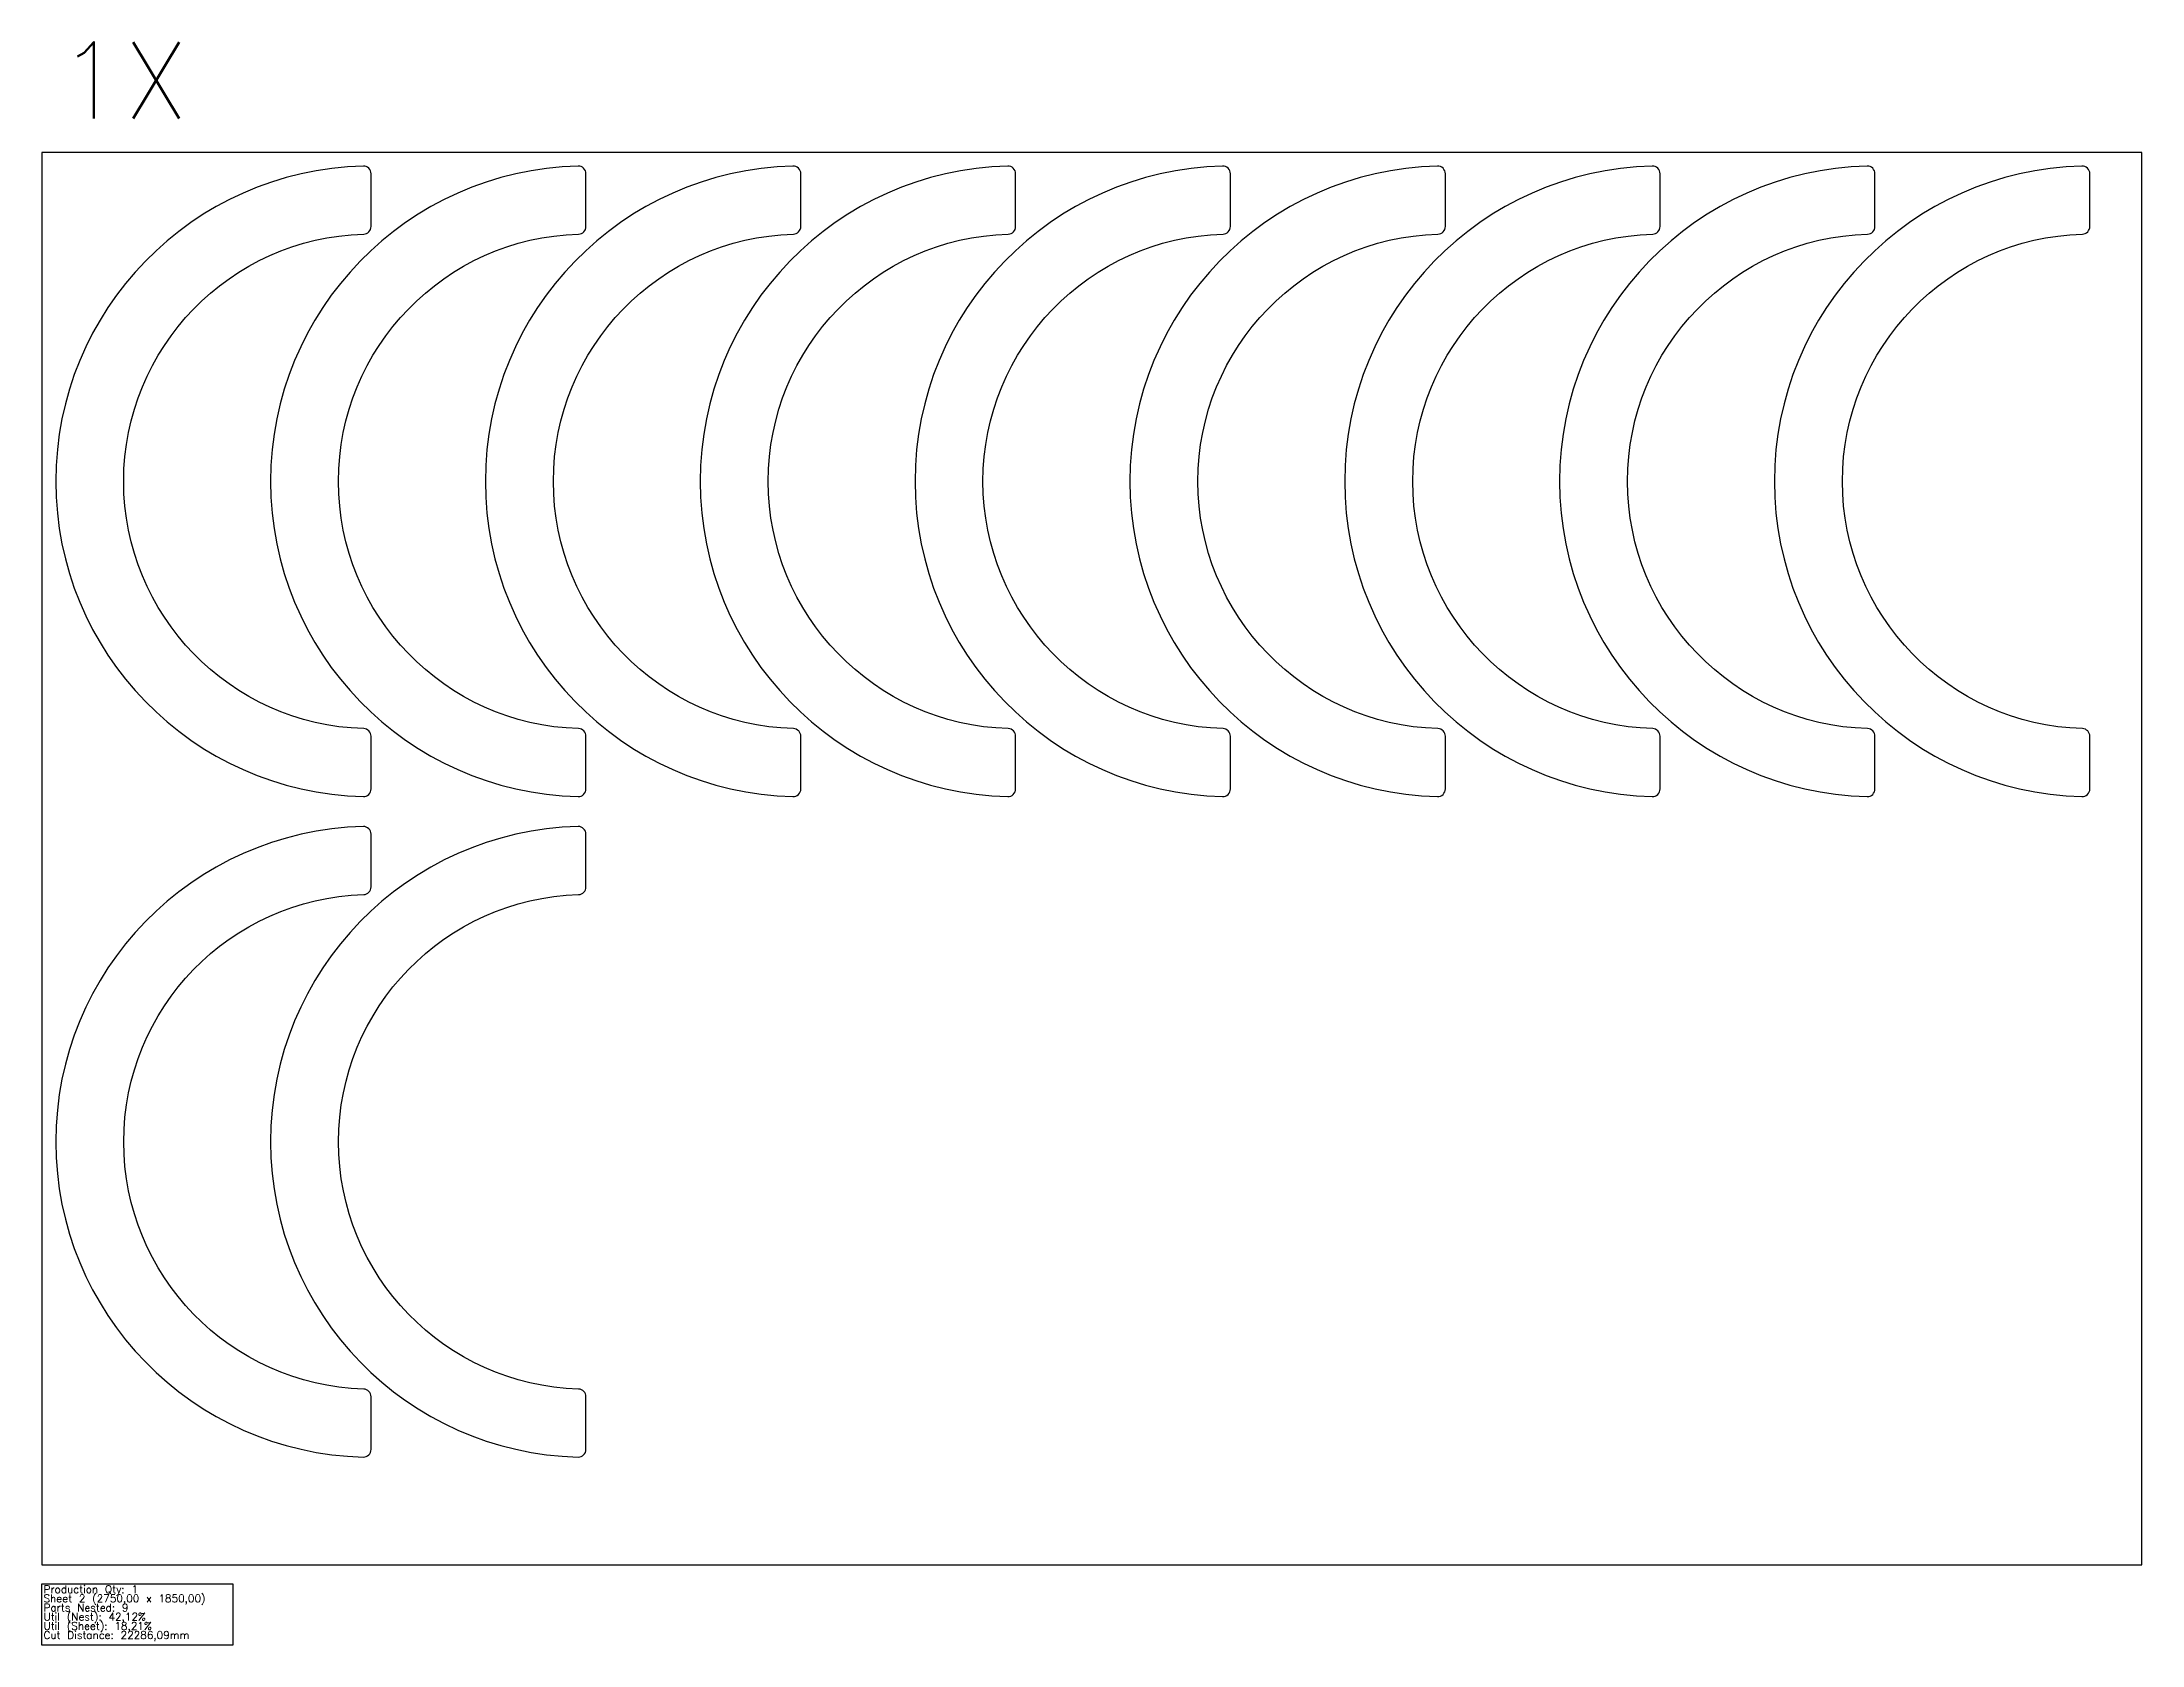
# Model space of a CAD drawing. Header units: millimetres. Extents: x 0 to 5638, y -105 to 1995.
# Drawn here: x 2888 to 5638, y -105 to 1995 of the extents above; entities that cross this region are included whole.
import ezdxf

# ---------------------------------------------------------------- set-up
doc = ezdxf.new("R2010")
doc.units = ezdxf.units.MM
for name, color, linetype in [('--NestedParts--', 7, 'Continuous'), ('sheet', 24, 'Continuous'), ('Stats', 7, 'Continuous')]:
    doc.layers.add(name, color=color, linetype=linetype)
doc.styles.get("Standard").update_dxf_attribs({"font": 'txt.shx'})

msp = doc.modelspace()

# ---------------------------------------------------------------- texts
at = {"insert": (2908.4, 1994.5), "char_height": 100, "attachment_point": 1}
msp.add_mtext_dynamic_manual_height_columns('1X', width=19.679, gutter_width=1, heights=[0], dxfattribs=at)
at = {"layer": 'Stats', "color": 60}
for s, p in [('Production Qty: 1', (2889.5, -37)), ('Sheet 2 (2750,00 x 1850,00)', (2889.5, -49)), ('Parts Nested: 9', (2889.5, -61)), ('Util (Nest): 42,12%', (2889.5, -73)), ('Util (Sheet): 18,21%', (2889.5, -85)), ('Cut Distance: 22286,09mm', (2889.5, -97))]:
    msp.add_text(s, height=10, dxfattribs=at).set_placement(p)

# ---------------------------------------------------------------- linework, layer by layer
at = {"layer": '--NestedParts--', "color": 7}
for points in [[(3318.5, 1085.2, 0.40547), (3308.8, 1095.2, -0.970495), (3308.8, 1743, 0.40547), (3318.5, 1752.9), (3318.5, 1822, 0.421501), (3308.3, 1832, 0.975486), (3308.3, 1006.2, 0.421501), (3318.5, 1016.2)], [(3599.8, 1085.2, 0.40547), (3590.1, 1095.2, -0.970495), (3590.1, 1743, 0.40547), (3599.8, 1752.9), (3599.8, 1822, 0.421501), (3589.6, 1832, 0.975486), (3589.6, 1006.2, 0.421501), (3599.8, 1016.2)], [(3881.2, 1085.2, 0.40547), (3871.5, 1095.2, -0.970495), (3871.5, 1743, 0.40547), (3881.2, 1752.9), (3881.2, 1822, 0.421501), (3870.9, 1832, 0.975486), (3870.9, 1006.2, 0.421501), (3881.2, 1016.2)], [(4162.5, 1085.2, 0.40547), (4152.8, 1095.2, -0.970495), (4152.8, 1743, 0.40547), (4162.5, 1752.9), (4162.5, 1822, 0.421501), (4152.2, 1832, 0.975486), (4152.2, 1006.2, 0.421501), (4162.5, 1016.2)], [(4443.8, 1085.2, 0.40547), (4434.1, 1095.2, -0.970495), (4434.1, 1743, 0.40547), (4443.8, 1752.9), (4443.8, 1822, 0.421501), (4433.6, 1832, 0.975486), (4433.6, 1006.2, 0.421501), (4443.8, 1016.2)], [(4725.2, 1085.2, 0.40547), (4715.5, 1095.2, -0.970495), (4715.5, 1743, 0.40547), (4725.2, 1752.9), (4725.2, 1822, 0.421501), (4714.9, 1832, 0.975486), (4714.9, 1006.2, 0.421501), (4725.2, 1016.2)], [(5006.5, 1085.2, 0.40547), (4996.8, 1095.2, -0.970495), (4996.8, 1743, 0.40547), (5006.5, 1752.9), (5006.5, 1822, 0.421501), (4996.2, 1832, 0.975486), (4996.2, 1006.2, 0.421501), (5006.5, 1016.2)], [(5287.8, 1085.2, 0.40547), (5278.1, 1095.2, -0.970495), (5278.1, 1743, 0.40547), (5287.8, 1752.9), (5287.8, 1822, 0.421501), (5277.6, 1832, 0.975486), (5277.6, 1006.2, 0.421501), (5287.8, 1016.2)], [(5569.2, 1085.2, 0.40547), (5559.5, 1095.2, -0.970495), (5559.5, 1743, 0.40547), (5569.2, 1752.9), (5569.2, 1822, 0.421501), (5558.9, 1832, 0.975486), (5558.9, 1006.2, 0.421501), (5569.2, 1016.2)], [(3318.5, 220.2, 0.40547), (3308.8, 230.2, -0.970495), (3308.8, 877.9, 0.40547), (3318.5, 887.9), (3318.5, 957, 0.421501), (3308.3, 967, 0.975486), (3308.3, 141.2, 0.421501), (3318.5, 151.2)], [(3599.8, 220.2, 0.40547), (3590.1, 230.2, -0.970495), (3590.1, 877.9, 0.40547), (3599.8, 887.9), (3599.8, 957, 0.421501), (3589.6, 967, 0.975486), (3589.6, 141.2, 0.421501), (3599.8, 151.2)]]:
    msp.add_lwpolyline(points, format="xyb", close=True, dxfattribs=at)
at = {"layer": 'sheet', "color": 7}
msp.add_lwpolyline([(2887.5, 0), (5637.5, 0), (5637.5, 1850), (2887.5, 1850)], close=True, dxfattribs=at)
at = {"layer": 'Stats', "color": 151}
msp.add_lwpolyline([(2887.5, -25), (3137.5, -25), (3137.5, -105), (2887.5, -105), (2887.5, -25)], close=True, dxfattribs=at)

msp.set_redraw_order([(e.dxf.handle, doc.entitydb.next_handle()) for e in msp.query("TEXT MTEXT ATTDEF DIMENSION ARC_DIMENSION")])  # texts and dimensions are drawn at this point

doc.saveas('drawing.dxf')
